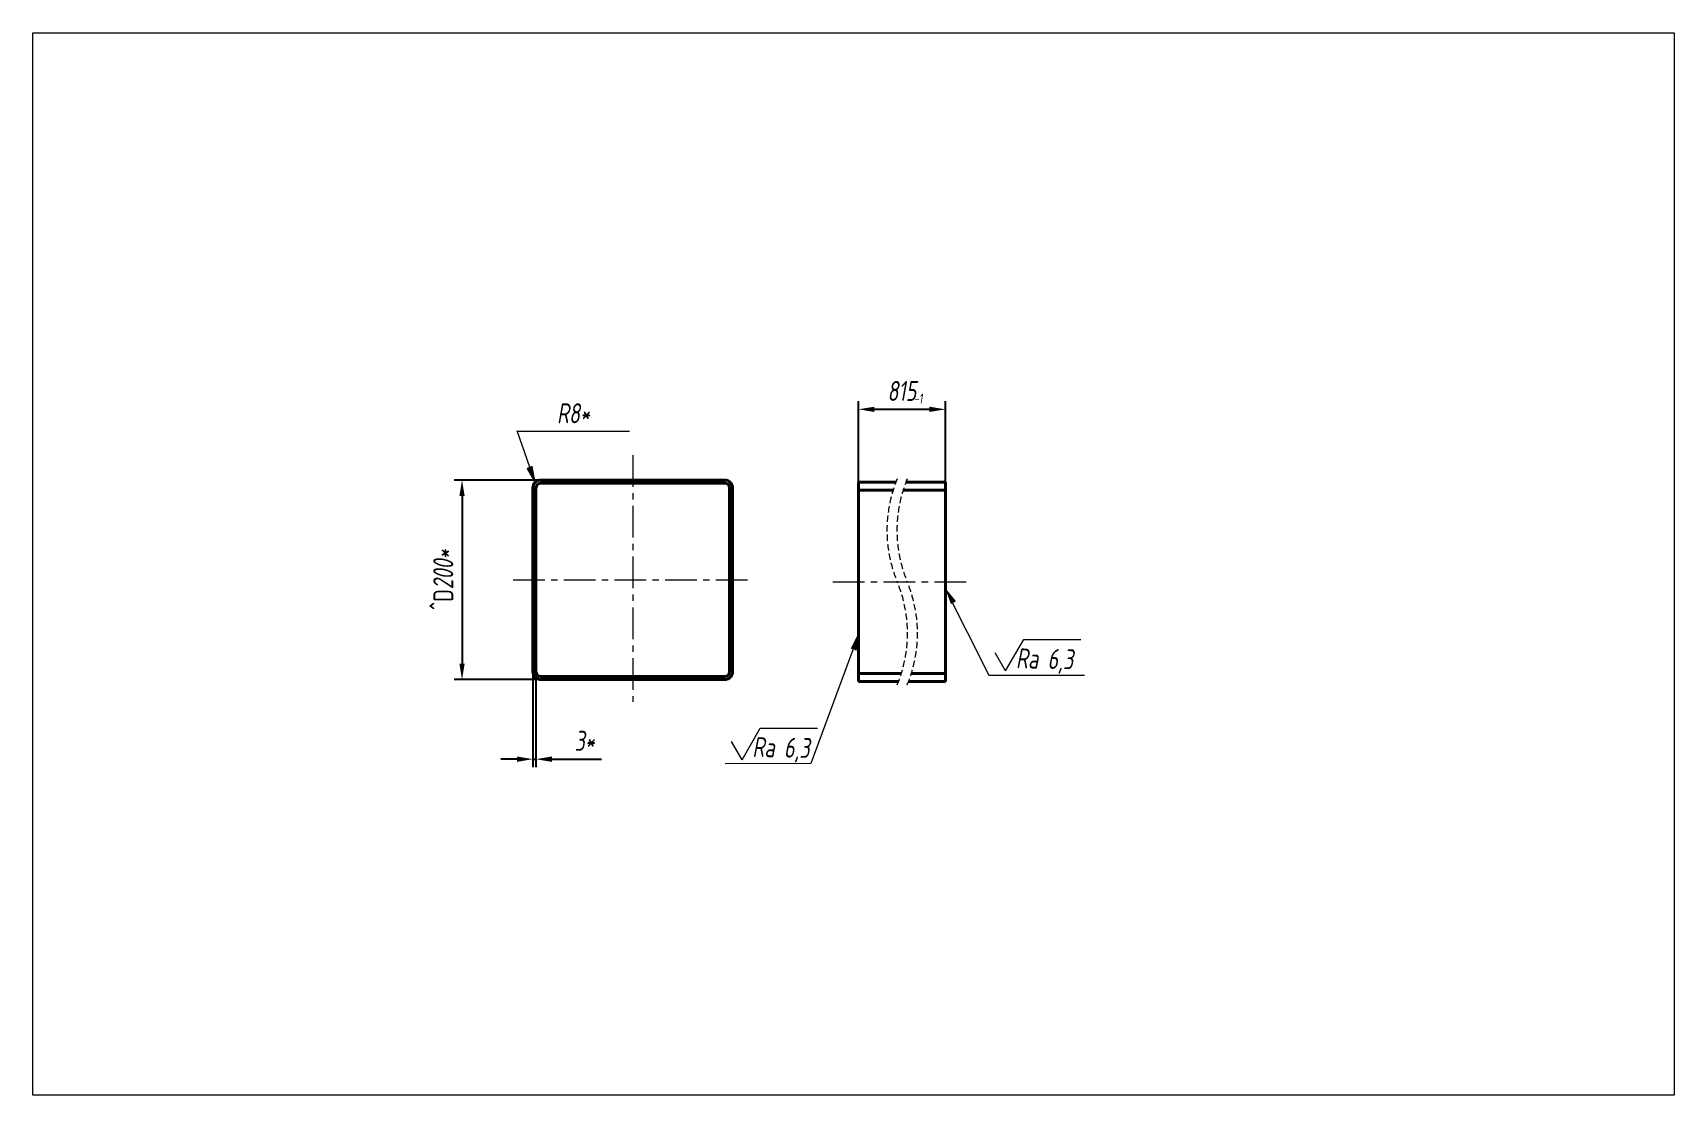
# Model space of a CAD drawing. Header units: millimetres. Extents: x 2336 to 4117, y 14795 to 41339.
# Drawn here: x 2472 to 4117, y 36163 to 37228 of the extents above; entities that cross this region are included whole.
import ezdxf

# ---------------------------------------------------------------- set-up
doc = ezdxf.new("R2010")
doc.units = ezdxf.units.MM
doc.linetypes.add('CENTER', pattern=[50.8, 31.75, -6.35, 6.35, -6.35])
doc.linetypes.add('HIDDEN', pattern=[9.525, 6.35, -3.175])
doc.layers.add('РАЗМЕРЫ', color=7, linetype='Continuous', lineweight=18)
doc.styles.get("Standard").update_dxf_attribs({"font": 'simplex.shx', "width": 0.7, "oblique": 10})
doc.dimstyles.new('Stand2', dxfattribs={"dimtxt": 10, "dimasz": 8, "dimexe": 4, "dimexo": 0, "dimgap": 4, "dimtad": 1, "dimdec": 0, "dimzin": 0, "dimdsep": 46, "dimtxsty": 'Standard', "dimcen": 0, "dimadec": 0, "dimazin": 0, "dimtfac": 1, "dimtdec": 0, "dimtmove": 0, "dimatfit": 3, "dimfxl": 0.18, "dimtolj": 1, "dimtzin": 0, "dimarcsym": 0})
doc.dimstyles.new('Stand4', dxfattribs={"dimtxt": 20, "dimasz": 16, "dimexe": 8, "dimexo": 0, "dimgap": 8, "dimtad": 1, "dimdec": 0, "dimzin": 0, "dimdsep": 46, "dimtxsty": 'Standard', "dimcen": 0, "dimadec": 0, "dimazin": 0, "dimtfac": 1, "dimtdec": 0, "dimtmove": 0, "dimatfit": 3, "dimfxl": 0.18, "dimtolj": 1, "dimtzin": 0, "dimarcsym": 0})

msp = doc.modelspace()

# ---------------------------------------------------------------- blocks, each defined once
blk = doc.blocks.new('*D5071')
at = {"layer": 'DEFPOINTS', "color": 0, "lineweight": 18}
for p in [(3303.5, 37201.4), (3693.5, 37201.4), (3693.5, 36852)]:
    blk.add_point(p, dxfattribs=at)
at = {"layer": 'РАЗМЕРЫ', "color": 0, "lineweight": 18, "insert": (3359, 36861), "char_height": 10, "attachment_point": 5}
blk.add_mtext('\\A1;-1', dxfattribs=at)
blk = doc.blocks.new('_NONE')
blk = doc.blocks.new('*D5077')
at = {"layer": 'DEFPOINTS', "color": 0, "lineweight": 18}
for p in [(3398.9, 36828.3), (3008.9, 36385.4), (3398.9, 36385.4)]:
    blk.add_point(p, dxfattribs=at)
at = {"layer": 'РАЗМЕРЫ', "color": 0, "lineweight": 18, "insert": (3013.6, 36846.3), "char_height": 20, "attachment_point": 5}
blk.add_mtext('\\A1;R8*', dxfattribs=at)
blk = doc.blocks.new('*D5078')
at = {"layer": 'РАЗМЕРЫ', "color": 0, "insert": (3226.3, 36508.9), "char_height": 20, "attachment_point": 5, "rotation": 358.9105}
blk.add_mtext('\\A1; Ra 6,3  \\S;', dxfattribs=at)
blk = doc.blocks.new('*D5080')
at = {"layer": 'РАЗМЕРЫ', "color": 0, "insert": (3490.4, 36597.8), "char_height": 20, "attachment_point": 5, "rotation": 358.9105}
blk.add_mtext('\\A1; Ra 6,3  \\S;', dxfattribs=at)
blk = doc.blocks.new('*D5109')
at = {"layer": 'DEFPOINTS', "color": 0, "lineweight": 18}
for p in [(2981.4, 36779.4), (2902, 36579.4), (2981.4, 36579.4)]:
    blk.add_point(p, dxfattribs=at)
at = {"layer": 'РАЗМЕРЫ', "color": 0, "lineweight": -2}
for p, q in [((2981.4, 36779.4), (2894, 36779.4)), ((2902, 36763.4), (2902, 36595.4)), ((2981.4, 36579.4), (2894, 36579.4))]:
    blk.add_line(p, q, dxfattribs=at)
at = {"layer": 'РАЗМЕРЫ', "color": 0, "lineweight": 18}
for points in [[(2904.6, 36763.4), (2899.3, 36763.4), (2902, 36779.4)], [(2899.3, 36595.4), (2904.6, 36595.4), (2902, 36579.4)]]:
    blk.add_solid(points, dxfattribs=at)
at = {"layer": 'РАЗМЕРЫ', "color": 0, "lineweight": 18, "insert": (2883.2, 36679.4), "char_height": 20, "attachment_point": 5, "rotation": 90}
blk.add_mtext('\\A1;{\\Q0;^D}200*', dxfattribs=at)
blk = doc.blocks.new('*D5111')
at = {"layer": 'DEFPOINTS', "color": 0, "lineweight": 18}
for p in [(2973, 36587.8), (2976, 36587.8), (2976, 36499.6)]:
    blk.add_point(p, dxfattribs=at)
at = {"layer": 'РАЗМЕРЫ', "color": 0, "lineweight": -2}
for p, q in [((2973, 36587.8), (2973, 36491.6)), ((2976, 36587.8), (2976, 36491.6)), ((2957, 36499.6), (2941, 36499.6)), ((2973, 36499.6), (2976, 36499.6)), ((2992, 36499.6), (3041.7, 36499.6)), ((2992, 36499.6), (3041.7, 36499.6))]:
    blk.add_line(p, q, dxfattribs=at)
at = {"layer": 'РАЗМЕРЫ', "color": 0, "lineweight": 18}
for points in [[(2957, 36496.9), (2957, 36502.3), (2973, 36499.6)], [(2992, 36502.3), (2992, 36496.9), (2976, 36499.6)]]:
    blk.add_solid(points, dxfattribs=at)
at = {"layer": 'РАЗМЕРЫ', "color": 0, "lineweight": 18, "insert": (3024.9, 36518), "char_height": 20, "attachment_point": 5}
blk.add_mtext('\\A1;3*', dxfattribs=at)
blk = doc.blocks.new('*D5113')
at = {"layer": 'DEFPOINTS', "color": 0, "lineweight": 18}
for p in [(3386.3, 36850.3), (3299.2, 36769), (3386.3, 36769)]:
    blk.add_point(p, dxfattribs=at)
at = {"layer": 'РАЗМЕРЫ', "color": 0, "lineweight": -2}
for p, q in [((3299.2, 36769), (3299.2, 36858.3)), ((3386.3, 36769), (3386.3, 36858.3)), ((3315.2, 36850.3), (3370.3, 36850.3))]:
    blk.add_line(p, q, dxfattribs=at)
at = {"layer": 'РАЗМЕРЫ', "color": 0, "lineweight": 18}
for points in [[(3315.2, 36852.9), (3315.2, 36847.6), (3299.2, 36850.3)], [(3370.3, 36847.6), (3370.3, 36852.9), (3386.3, 36850.3)]]:
    blk.add_solid(points, dxfattribs=at)
at = {"layer": 'РАЗМЕРЫ', "color": 0, "lineweight": 18, "insert": (3342.7, 36868.7), "char_height": 20, "attachment_point": 5}
blk.add_mtext('\\A1;815', dxfattribs=at)

# ---------------------------------------------------------------- dimensions: what is measured, and where the dimension line sits
at = {"layer": 'РАЗМЕРЫ', "color": 0, "linetype": 'Continuous', "lineweight": 18}
for base, p1, p2, text, dimstyle, override, picture, middle in [((3693.54, 36851.98), (3303.54, 37201.42), (3693.54, 37201.42), '-1', 'Stand2', {"dimzin": 12, "dimblk1": 'NONE', "dimblk2": 'NONE', "dimsah": 1, "dimse1": 1, "dimse2": 1, "dimsd1": 1, "dimsd2": 1, "dimtofl": 0}, '*D5071', (3358.99, 36851.98)), ((3398.94, 36828.31), (3008.94, 36385.37), (3398.94, 36385.37), 'R8*', 'Stand4', {"dimblk1": 'NONE', "dimblk2": 'NONE', "dimsah": 1, "dimse1": 1, "dimse2": 1, "dimsd1": 1, "dimsd2": 1}, '*D5077', (3013.62, 36828.31))]:
    dim = msp.add_linear_dim(base=base, p1=p1, p2=p2, text=text, dimstyle=dimstyle, override=override, dxfattribs=at)
    dim.commit()
    dim.dimension.update_dxf_attribs({"geometry": picture, "text_midpoint": middle, "dimtype": 160})
at = {"layer": 'РАЗМЕРЫ', "color": 0, "lineweight": 18}
dim = msp.add_linear_dim(base=(3386.26, 36850.28), p1=(3299.17, 36768.96), p2=(3386.26, 36768.96), text='815', dimstyle='Stand4', dxfattribs=at)
dim.commit()
dim.dimension.update_dxf_attribs({"geometry": '*D5113', "text_midpoint": (3342.71, 36868.7)})
for base, p1, p2, angle, text, picture, middle in [((2901.98, 36579.41), (2981.4, 36779.41), (2981.4, 36579.41), 90, '{\\Q0;^D}200*', '*D5109', (2883.21, 36679.41)), ((2976.04, 36499.62), (2973.04, 36587.78), (2976.04, 36587.78), 180, '3*', '*D5111', (3024.88, 36518.03))]:
    dim = msp.add_linear_dim(base=base, p1=p1, p2=p2, angle=angle, text=text, dimstyle='Stand4', dxfattribs=at)
    dim.commit()
    dim.dimension.update_dxf_attribs({"geometry": picture, "text_midpoint": middle})
at = {"layer": 'РАЗМЕРЫ'}
for p1, p2, picture, middle in [((3311.6, 36580.58), (3355.6, 36579.74), '*D5080', (3490.03, 36577.18)), ((3047.53, 36491.69), (3091.52, 36490.85), '*D5078', (3225.95, 36488.3))]:
    dim = msp.add_diameter_dim_2p(p1=p1, p2=p2, text=' Ra 6,3  \\S;', dimstyle='Stand4', override={"dimse1": 1, "dimsd1": 1, "dimsd2": 1}, dxfattribs=at)
    dim.commit()
    dim.dimension.update_dxf_attribs({"geometry": picture, "text_midpoint": middle, "dimtype": 163})

# ---------------------------------------------------------------- hatches: boundary and pattern name
at = {"layer": 'РАЗМЕРЫ', "linetype": 'Continuous', "lineweight": 18}
h = msp.add_hatch(color=256, dxfattribs=at)
h.dxf.hatch_style = 1
h.paths.add_polyline_path([(2971.18, 36788.98), (2970.1, 36792.07), (2972.22, 36792.87), (2972.7, 36790.45)])
h.paths.add_polyline_path([(2971.18, 36788.98), (2969.4, 36787.25), (2967.23, 36790.97), (2970.1, 36792.07)])
h.paths.add_polyline_path([(2971.18, 36788.98), (2972.7, 36790.45), (2974.57, 36781.12), (2974.1, 36780.67)])
h.paths.add_polyline_path([(2971.18, 36788.98), (2974.1, 36780.67), (2973.55, 36780.13), (2969.4, 36787.25)])
h.paths.add_polyline_path([(2974.1, 36780.67), (2975.4, 36776.96), (2973.55, 36780.13)])
h.paths.add_polyline_path([(2974.57, 36781.12), (2975.4, 36776.96), (2974.1, 36780.67)])
h = msp.add_hatch(color=256, dxfattribs=at)
h.dxf.hatch_style = 1
h.paths.add_polyline_path([(3392.26, 36659.05), (3393.81, 36656.17), (3391.85, 36655.05), (3390.99, 36657.36)])
h.paths.add_polyline_path([(3392.26, 36659.05), (3393.75, 36661.03), (3396.48, 36657.69), (3393.81, 36656.17)])
h.paths.add_polyline_path([(3392.26, 36659.05), (3390.99, 36657.36), (3387.69, 36666.28), (3388.08, 36666.8)])
h.paths.add_polyline_path([(3392.26, 36659.05), (3388.08, 36666.8), (3388.54, 36667.42), (3393.75, 36661.03)])
h.paths.add_polyline_path([(3388.08, 36666.8), (3386.22, 36670.26), (3388.54, 36667.42)])
h.paths.add_polyline_path([(3387.69, 36666.28), (3386.22, 36670.26), (3388.08, 36666.8)])
h = msp.add_hatch(color=256, dxfattribs=at)
h.dxf.hatch_style = 1
h.paths.add_polyline_path([(3295.09, 36612.67), (3294.04, 36609.57), (3291.88, 36610.24), (3292.99, 36612.44)])
h.paths.add_polyline_path([(3295.09, 36612.67), (3297.56, 36612.93), (3296.98, 36608.66), (3294.04, 36609.57)])
h.paths.add_polyline_path([(3295.09, 36612.67), (3292.99, 36612.44), (3297.27, 36620.94), (3297.91, 36621.01)])
h.paths.add_polyline_path([(3295.09, 36612.67), (3297.91, 36621.01), (3298.67, 36621.09), (3297.56, 36612.93)])
h.paths.add_polyline_path([(3297.91, 36621.01), (3299.17, 36624.73), (3298.67, 36621.09)])
h.paths.add_polyline_path([(3297.27, 36620.94), (3299.17, 36624.73), (3297.91, 36621.01)])

# ---------------------------------------------------------------- linework, layer by layer
at = {"color": 7, "linetype": 'Continuous', "lineweight": 40}
for p, q in [((3165.04, 36779.41), (2981.04, 36779.41)), ((3165.04, 36776.41), (2981.04, 36776.41)), ((3299.17, 36769.33), (3299.17, 36777.33)), ((3299.17, 36777.33), (3336.78, 36777.33)), ((3346.78, 36777.33), (3386.26, 36777.33)), ((3386.26, 36769.33), (3386.26, 36777.33)), ((2973.04, 36771.41), (2973.04, 36587.41)), ((2976.04, 36771.41), (2976.04, 36587.41)), ((3170.04, 36587.41), (3170.04, 36771.41)), ((3173.04, 36587.41), (3173.04, 36771.41)), ((3299.17, 36769.33), (3333.97, 36769.33)), ((3299.17, 36585.33), (3299.17, 36769.33)), ((3343.97, 36769.33), (3386.26, 36769.33)), ((3386.26, 36585.33), (3386.26, 36769.33)), ((2981.04, 36582.41), (3165.04, 36582.41)), ((2981.04, 36579.41), (3165.04, 36579.41)), ((3299.17, 36577.33), (3299.17, 36585.33)), ((3299.17, 36585.33), (3342.14, 36585.33)), ((3299.17, 36577.33), (3339.33, 36577.33)), ((3349.33, 36577.33), (3386.26, 36577.33)), ((3352.14, 36585.33), (3386.26, 36585.33)), ((3386.26, 36577.33), (3386.26, 36585.33))]:
    msp.add_line(p, q, dxfattribs=at)
for centre, radius, start, end in [((2981.04, 36771.41), 8, 90, 180), ((2981.04, 36771.41), 5, 90, 180), ((3165.04, 36771.41), 8, 0, 90), ((3165.04, 36771.41), 5, 0, 90), ((2981.04, 36587.41), 8, 180, 270), ((2981.04, 36587.41), 5, 180, 270), ((3165.04, 36587.41), 5, 270, 0), ((3165.04, 36587.41), 8, 270, 0)]:
    msp.add_arc(centre, radius, start, end, dxfattribs=at)
at = {"color": 7, "linetype": 'HIDDEN', "lineweight": 18}
for centre, start, end in [((3461.86, 36728.92), 157.38014, 202.61986), ((3471.86, 36728.92), 157.38014, 202.61986), ((3214.24, 36625.74), 337.38014, 22.61986), ((3224.24, 36625.74), 337.38014, 22.61986)]:
    msp.add_arc(centre, 134.13, start, end, dxfattribs=at)
at = {"layer": 'РАЗМЕРЫ', "linetype": 'Continuous', "lineweight": 18}
for p, q in [((2975.4, 36776.96), (2957.37, 36828.56)), ((2957.46, 36828.31), (3069.78, 36828.31)), ((2972.22, 36792.87), (2967.23, 36790.97)), ((2967.23, 36790.97), (2975.4, 36776.96)), ((2975.4, 36776.96), (2972.22, 36792.87)), ((3396.48, 36657.69), (3386.22, 36670.26)), ((3386.26, 36670.16), (3429.81, 36583.94)), ((3299.12, 36624.64), (3251.63, 36495.34)), ((3299.17, 36624.73), (3291.88, 36610.24)), ((3296.98, 36608.66), (3299.17, 36624.73)), ((3429.81, 36583.94), (3525.6, 36583.94)), ((3251.63, 36495.34), (3165.47, 36494.99))]:
    msp.add_line(p, q, dxfattribs=at)
at = {"layer": 'РАЗМЕРЫ', "color": 0, "linetype": 'CENTER', "lineweight": 18}
for p, q in [((3073.04, 36804.2), (3073.04, 36556.98)), ((2953.17, 36679.41), (3190, 36679.41)), ((3273.62, 36677.33), (3409.69, 36677.33))]:
    msp.add_line(p, q, dxfattribs=at)
at = {"layer": 'РАЗМЕРЫ', "color": 0, "lineweight": 18}
for p, q in [((3446.63, 36587.99), (3464.93, 36619.69)), ((3464.93, 36619.69), (3522.11, 36619.69)), ((3446.63, 36587.99), (3436.07, 36606.28)), ((3182.55, 36499.11), (3200.85, 36530.8)), ((3200.85, 36530.8), (3258.03, 36530.8)), ((3182.55, 36499.11), (3171.99, 36517.39))]:
    msp.add_line(p, q, dxfattribs=at)
msp.add_lwpolyline([(2471.91, 37227.67), (4116.53, 37227.67), (4116.53, 36162.81), (2471.91, 36162.81)], close=True, dxfattribs=at)

msp.set_redraw_order([(e.dxf.handle, doc.entitydb.next_handle()) for e in msp.query("TEXT MTEXT ATTDEF DIMENSION ARC_DIMENSION")])  # texts and dimensions are drawn at this point

doc.saveas('drawing.dxf')
